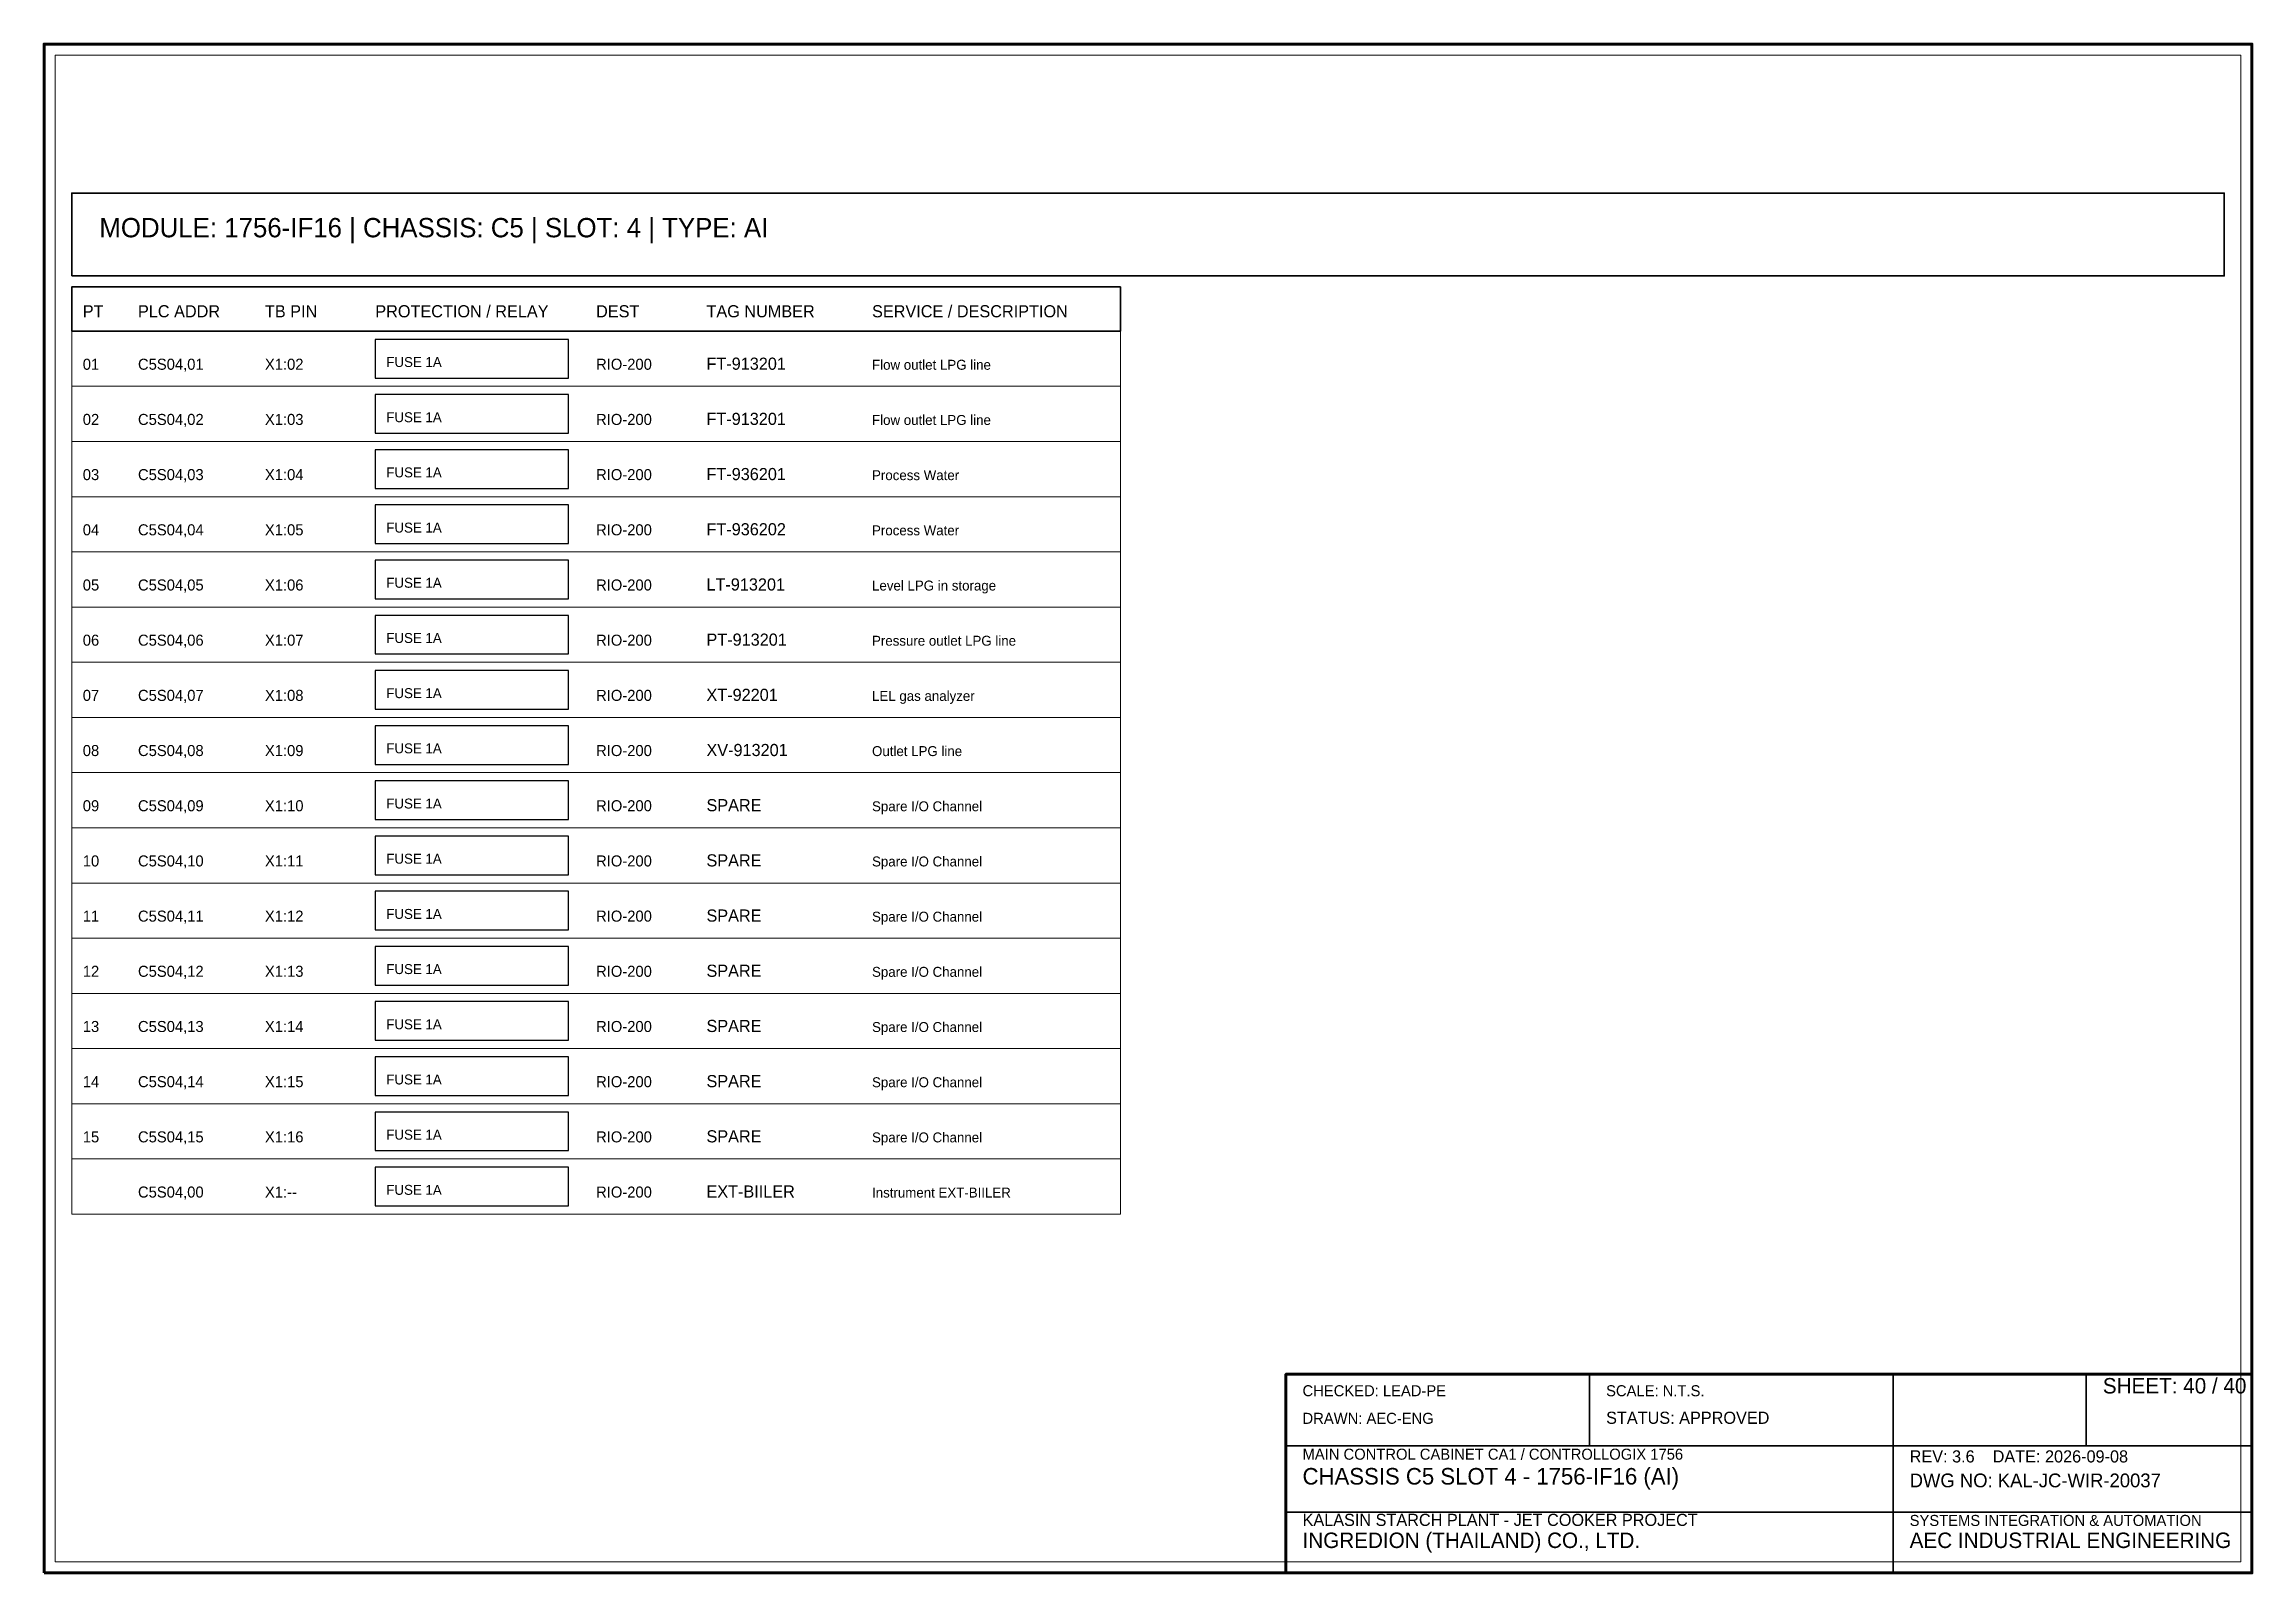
# Model space of a CAD drawing. Header units: millimetres. Extents: x 0 to 2200, y -2240 to 277.
# Drawn here: x 1800 to 2200, y -2240 to -1963 of the extents above; entities that cross this region are included whole.
import ezdxf

# ---------------------------------------------------------------- set-up
doc = ezdxf.new("R2010")
doc.units = ezdxf.units.MM
for name, color, linetype, lineweight in [('0_BORDER', 7, 'Continuous', 70), ('0_TITLE_BLOCK', 4, 'Continuous', 35), ('IE-CABLE', 6, 'Continuous', 25), ('IE-EQUIP', 2, 'Continuous', 35), ('IE-WIRE', 1, 'Continuous', 25), ('NOTATIONS', 8, 'Continuous', 18), ('TER', 3, 'Continuous', 35), ('TEXTS', 7, 'Continuous', 25)]:
    doc.layers.add(name, color=color, linetype=linetype, lineweight=lineweight)

msp = doc.modelspace()

# ---------------------------------------------------------------- texts
at = {"layer": '0_TITLE_BLOCK'}
for s, height, p in [('MODULE: 1756-IF16 | CHASSIS: C5 | SLOT: 4 | TYPE: AI', 3.5, (1810, -1998)), ('PT', 2.2, (1807, -2012.5)), ('PLC ADDR', 2.2, (1817, -2012.5)), ('TB PIN', 2.2, (1840, -2012.5)), ('PROTECTION / RELAY', 2.2, (1860, -2012.5)), ('DEST', 2.2, (1900, -2012.5)), ('TAG NUMBER', 2.2, (1920, -2012.5)), ('SERVICE / DESCRIPTION', 2.2, (1950, -2012.5)), ('SHEET: 40 / 40', 2.8, (2173, -2207.5)), ('STATUS: APPROVED', 2.2, (2083, -2213)), ('CHASSIS C5 SLOT 4 - 1756-IF16 (AI)', 3, (2028, -2224)), ('INGREDION (THAILAND) CO., LTD.', 2.8, (2028, -2235.5)), ('AEC INDUSTRIAL ENGINEERING', 2.8, (2138, -2235.5))]:
    msp.add_text(s, height=height, dxfattribs=at).set_placement(p)
at = {"layer": 'IE-CABLE'}
for p in [(1900, -2022), (1900, -2032), (1900, -2042), (1900, -2052), (1900, -2062), (1900, -2072), (1900, -2082), (1900, -2092), (1900, -2102), (1900, -2112), (1900, -2122), (1900, -2132), (1900, -2142), (1900, -2152), (1900, -2162), (1900, -2172)]:
    msp.add_text('RIO-200', height=2, dxfattribs=at).set_placement(p)
at = {"layer": 'IE-WIRE'}
for p in [(1862, -2021.5), (1862, -2031.5), (1862, -2041.5), (1862, -2051.5), (1862, -2061.5), (1862, -2071.5), (1862, -2081.5), (1862, -2091.5), (1862, -2101.5), (1862, -2111.5), (1862, -2121.5), (1862, -2131.5), (1862, -2141.5), (1862, -2151.5), (1862, -2161.5), (1862, -2171.5)]:
    msp.add_text('FUSE 1A', height=1.8, dxfattribs=at).set_placement(p)
at = {"layer": 'TER'}
for s, p in [('X1:02', (1840, -2022)), ('X1:03', (1840, -2032)), ('X1:04', (1840, -2042)), ('X1:05', (1840, -2052)), ('X1:06', (1840, -2062)), ('X1:07', (1840, -2072)), ('X1:08', (1840, -2082)), ('X1:09', (1840, -2092)), ('X1:10', (1840, -2102)), ('X1:11', (1840, -2112)), ('X1:12', (1840, -2122)), ('X1:13', (1840, -2132)), ('X1:14', (1840, -2142)), ('X1:15', (1840, -2152)), ('X1:16', (1840, -2162)), ('X1:--', (1840, -2172))]:
    msp.add_text(s, height=2, dxfattribs=at).set_placement(p)
at = {"layer": 'TEXTS'}
for s, height, p in [('01', 2, (1807, -2022)), ('C5S04,01', 2, (1817, -2022)), ('FT-913201', 2.2, (1920, -2022)), ('Flow outlet LPG line', 1.8, (1950, -2022)), ('02', 2, (1807, -2032)), ('C5S04,02', 2, (1817, -2032)), ('FT-913201', 2.2, (1920, -2032)), ('Flow outlet LPG line', 1.8, (1950, -2032)), ('03', 2, (1807, -2042)), ('C5S04,03', 2, (1817, -2042)), ('FT-936201', 2.2, (1920, -2042)), ('Process Water', 1.8, (1950, -2042)), ('04', 2, (1807, -2052)), ('C5S04,04', 2, (1817, -2052)), ('FT-936202', 2.2, (1920, -2052)), ('Process Water', 1.8, (1950, -2052)), ('05', 2, (1807, -2062)), ('C5S04,05', 2, (1817, -2062)), ('LT-913201', 2.2, (1920, -2062)), ('Level LPG in storage', 1.8, (1950, -2062)), ('06', 2, (1807, -2072)), ('C5S04,06', 2, (1817, -2072)), ('PT-913201', 2.2, (1920, -2072)), ('Pressure outlet LPG line', 1.8, (1950, -2072)), ('07', 2, (1807, -2082)), ('C5S04,07', 2, (1817, -2082)), ('XT-92201', 2.2, (1920, -2082)), ('LEL gas analyzer', 1.8, (1950, -2082)), ('08', 2, (1807, -2092)), ('C5S04,08', 2, (1817, -2092)), ('XV-913201', 2.2, (1920, -2092)), ('Outlet LPG line', 1.8, (1950, -2092)), ('09', 2, (1807, -2102)), ('C5S04,09', 2, (1817, -2102)), ('SPARE', 2.2, (1920, -2102)), ('Spare I/O Channel', 1.8, (1950, -2102)), ('10', 2, (1807, -2112)), ('C5S04,10', 2, (1817, -2112)), ('SPARE', 2.2, (1920, -2112)), ('Spare I/O Channel', 1.8, (1950, -2112)), ('11', 2, (1807, -2122)), ('C5S04,11', 2, (1817, -2122)), ('SPARE', 2.2, (1920, -2122)), ('Spare I/O Channel', 1.8, (1950, -2122)), ('12', 2, (1807, -2132)), ('C5S04,12', 2, (1817, -2132)), ('SPARE', 2.2, (1920, -2132)), ('Spare I/O Channel', 1.8, (1950, -2132)), ('13', 2, (1807, -2142)), ('C5S04,13', 2, (1817, -2142)), ('SPARE', 2.2, (1920, -2142)), ('Spare I/O Channel', 1.8, (1950, -2142)), ('14', 2, (1807, -2152)), ('C5S04,14', 2, (1817, -2152)), ('SPARE', 2.2, (1920, -2152)), ('Spare I/O Channel', 1.8, (1950, -2152)), ('15', 2, (1807, -2162)), ('C5S04,15', 2, (1817, -2162)), ('SPARE', 2.2, (1920, -2162)), ('Spare I/O Channel', 1.8, (1950, -2162)), ('C5S04,00', 2, (1817, -2172)), ('EXT-BIILER', 2.2, (1920, -2172)), ('Instrument EXT-BIILER', 1.8, (1950, -2172)), ('CHECKED: LEAD-PE', 2, (2028, -2208)), ('SCALE: N.T.S.', 2, (2083, -2208)), ('DRAWN: AEC-ENG', 2, (2028, -2213)), ('MAIN CONTROL CABINET CA1 / CONTROLLOGIX 1756', 2, (2028, -2219.5)), ('REV: 3.6    DATE: 2026-09-08', 2.2, (2138, -2220)), ('DWG NO: KAL-JC-WIR-20037', 2.5, (2138, -2224.5)), ('KALASIN STARCH PLANT - JET COOKER PROJECT', 2.2, (2028, -2231.5)), ('SYSTEMS INTEGRATION & AUTOMATION', 2, (2138, -2231.5))]:
    msp.add_text(s, height=height, dxfattribs=at).set_placement(p)

# ---------------------------------------------------------------- linework, layer by layer
at = {"layer": '0_BORDER'}
for points in [[(1800, -2240), (2200, -2240), (2200, -1963), (1800, -1963)], [(2025, -2240), (2200, -2240), (2200, -2204), (2025, -2204)]]:
    msp.add_lwpolyline(points, close=True, dxfattribs=at)
at = {"layer": '0_TITLE_BLOCK'}
for p, q in [((2080, -2217), (2080, -2204)), ((2135, -2217), (2135, -2204)), ((2170, -2217), (2170, -2204)), ((2025, -2217), (2200, -2217)), ((2135, -2240), (2135, -2217)), ((2025, -2229), (2200, -2229))]:
    msp.add_line(p, q, dxfattribs=at)
msp.add_lwpolyline([(1805, -2015), (1995, -2015), (1995, -2007), (1805, -2007)], close=True, dxfattribs=at)
at = {"layer": 'IE-EQUIP'}
msp.add_lwpolyline([(1805, -2005), (2195, -2005), (2195, -1990), (1805, -1990)], close=True, dxfattribs=at)
at = {"layer": 'IE-WIRE'}
for points in [[(1860, -2023.5), (1895, -2023.5), (1895, -2016.5), (1860, -2016.5)], [(1860, -2033.5), (1895, -2033.5), (1895, -2026.5), (1860, -2026.5)], [(1860, -2043.5), (1895, -2043.5), (1895, -2036.5), (1860, -2036.5)], [(1860, -2053.5), (1895, -2053.5), (1895, -2046.5), (1860, -2046.5)], [(1860, -2063.5), (1895, -2063.5), (1895, -2056.5), (1860, -2056.5)], [(1860, -2073.5), (1895, -2073.5), (1895, -2066.5), (1860, -2066.5)], [(1860, -2083.5), (1895, -2083.5), (1895, -2076.5), (1860, -2076.5)], [(1860, -2093.5), (1895, -2093.5), (1895, -2086.5), (1860, -2086.5)], [(1860, -2103.5), (1895, -2103.5), (1895, -2096.5), (1860, -2096.5)], [(1860, -2113.5), (1895, -2113.5), (1895, -2106.5), (1860, -2106.5)], [(1860, -2123.5), (1895, -2123.5), (1895, -2116.5), (1860, -2116.5)], [(1860, -2133.5), (1895, -2133.5), (1895, -2126.5), (1860, -2126.5)], [(1860, -2143.5), (1895, -2143.5), (1895, -2136.5), (1860, -2136.5)], [(1860, -2153.5), (1895, -2153.5), (1895, -2146.5), (1860, -2146.5)], [(1860, -2163.5), (1895, -2163.5), (1895, -2156.5), (1860, -2156.5)], [(1860, -2173.5), (1895, -2173.5), (1895, -2166.5), (1860, -2166.5)]]:
    msp.add_lwpolyline(points, close=True, dxfattribs=at)
at = {"layer": 'NOTATIONS'}
for points in [[(1802, -2238), (2198, -2238), (2198, -1965), (1802, -1965)], [(1805, -2025), (1995, -2025), (1995, -2015), (1805, -2015)], [(1805, -2035), (1995, -2035), (1995, -2025), (1805, -2025)], [(1805, -2045), (1995, -2045), (1995, -2035), (1805, -2035)], [(1805, -2055), (1995, -2055), (1995, -2045), (1805, -2045)], [(1805, -2065), (1995, -2065), (1995, -2055), (1805, -2055)], [(1805, -2075), (1995, -2075), (1995, -2065), (1805, -2065)], [(1805, -2085), (1995, -2085), (1995, -2075), (1805, -2075)], [(1805, -2095), (1995, -2095), (1995, -2085), (1805, -2085)], [(1805, -2105), (1995, -2105), (1995, -2095), (1805, -2095)], [(1805, -2115), (1995, -2115), (1995, -2105), (1805, -2105)], [(1805, -2125), (1995, -2125), (1995, -2115), (1805, -2115)], [(1805, -2135), (1995, -2135), (1995, -2125), (1805, -2125)], [(1805, -2145), (1995, -2145), (1995, -2135), (1805, -2135)], [(1805, -2155), (1995, -2155), (1995, -2145), (1805, -2145)], [(1805, -2165), (1995, -2165), (1995, -2155), (1805, -2155)], [(1805, -2175), (1995, -2175), (1995, -2165), (1805, -2165)]]:
    msp.add_lwpolyline(points, close=True, dxfattribs=at)

msp.set_redraw_order([(e.dxf.handle, doc.entitydb.next_handle()) for e in msp.query("TEXT MTEXT ATTDEF DIMENSION ARC_DIMENSION")])  # texts and dimensions are drawn at this point

doc.saveas('drawing.dxf')
